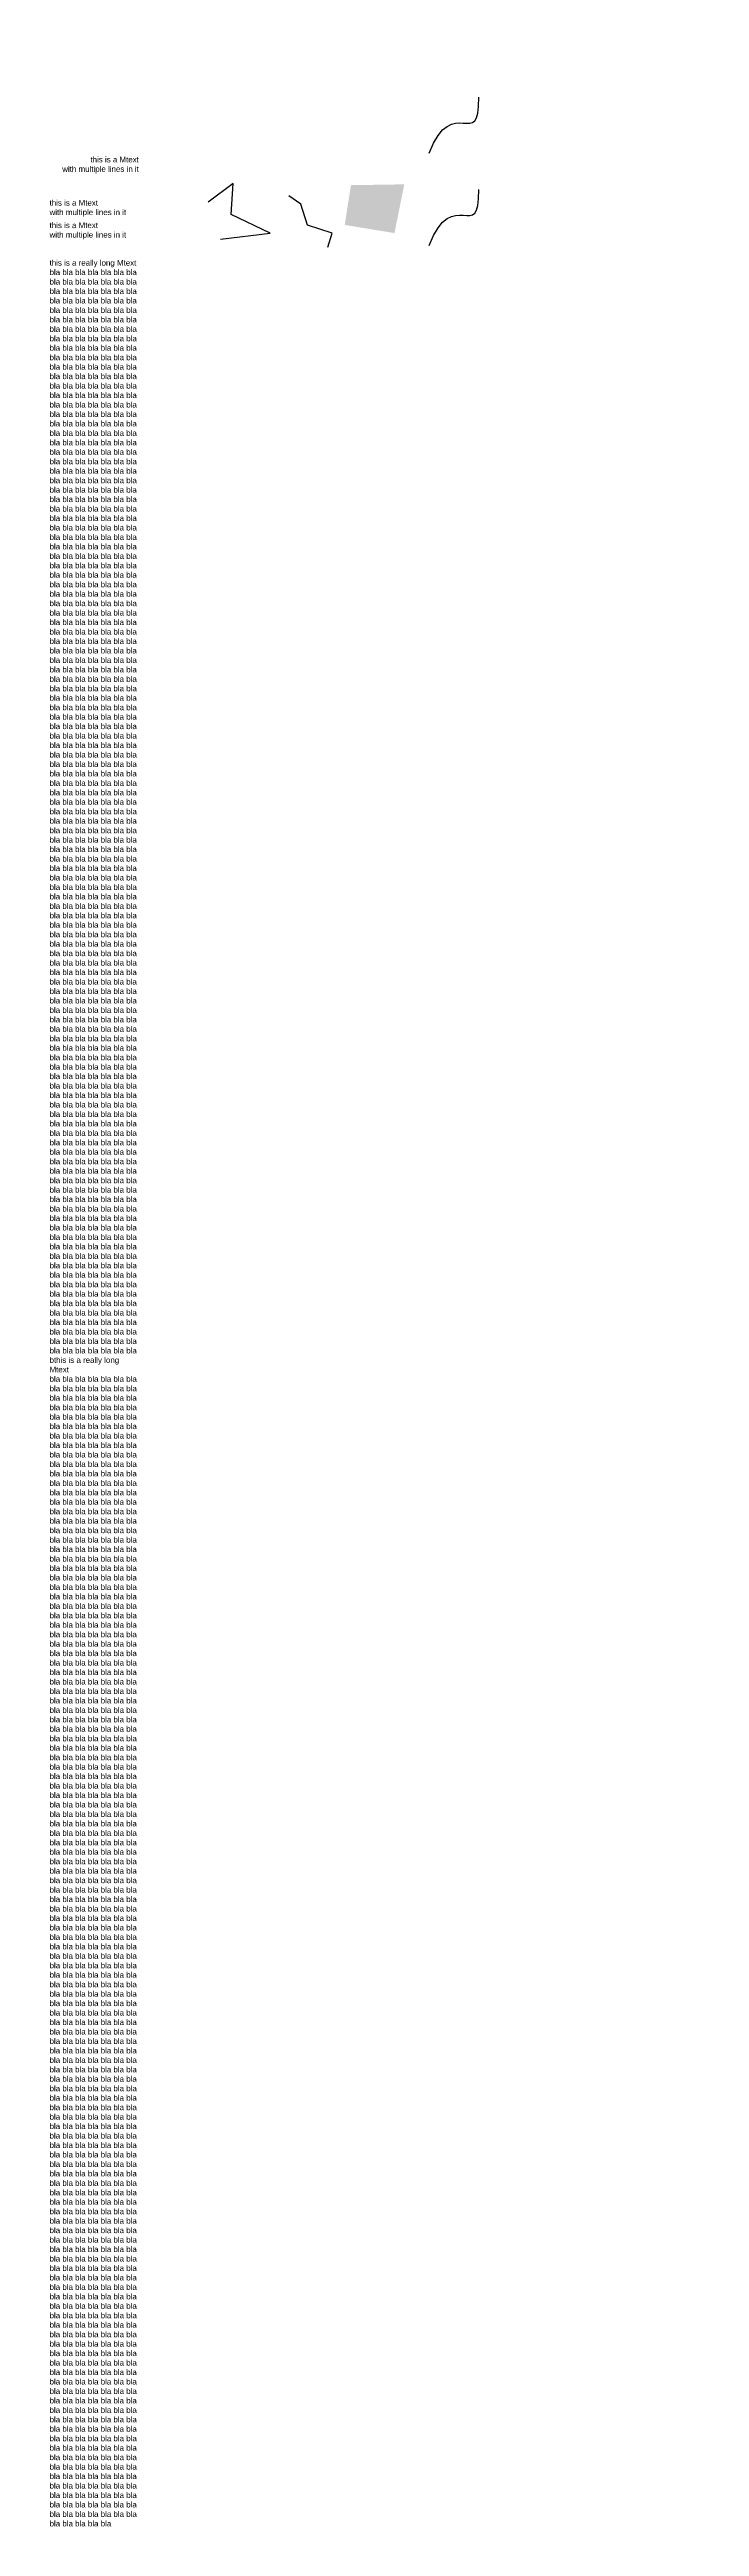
# Model space of a CAD drawing. Header units: inches. Extents: x 0 to 1028, y -401 to 111.
# Drawn here: x 183.6 to 298.1, y -400.8 to 35.7 of the extents above; entities that cross this region are included whole.
import ezdxf

# ---------------------------------------------------------------- set-up
doc = ezdxf.new("R2010")
doc.units = ezdxf.units.IN
doc.styles.get("Standard").update_dxf_attribs({"font": 'arial.ttf'})

msp = doc.modelspace()

# ---------------------------------------------------------------- linework, layer by layer
msp.add_lwpolyline([(213.692, 2.253), (222.458, 3.349), (215.604, 6.636), (215.945, 12.076), (211.562, 8.827)])
msp.add_polyline3d([(232.602, 0.893, 0), (233.415, 3.349, 5.479), (229.032, 4.736, 0), (227.879, 8.434, 5.479), (225.745, 9.923, 0)])
for points in [[(250.459, 17.426), (254.714, 28.255), (259.388, 17.503), (259.225, 27.288)], [(250.459, 1.157), (254.714, 11.986), (259.388, 1.234), (259.225, 11.019)]]:
    msp.add_open_spline(points, degree=3)
msp.add_solid([(235.606, 4.786), (244.372, 3.349), (236.702, 11.792), (246.096, 11.937)])

# ---------------------------------------------------------------- texts
at = {"char_height": 1, "width": 15.74141}
for s, insert, attachment_point in [('this is a Mtext\\Pwith multiple lines in it', (199.33, 15.326), 6), ('this is a Mtext\\Pwith multiple lines in it', (183.589, 9.188), 1), ('this is a Mtext\\Pwith multiple lines in it', (183.589, 5.226), 1), ('this is a really long Mtext\\Pbla bla bla bla bla bla bla bla bla bla bla bla bla bla bla bla bla bla bla bla bla bla bla bla bla bla bla bla bla bla bla bla bla bla bla bla bla bla bla bla bla bla bla bla bla bla bla bla bla bla bla bla bla bla bla bla bla bla bla bla bla bla bla bla bla bla bla bla bla bla bla bla bla bla bla bla bla bla bla bla bla bla bla bla bla bla bla bla bla bla bla bla bla bla bla bla bla bla bla bla bla bla bla bla bla bla bla bla bla bla bla bla bla bla bla bla bla bla bla bla bla bla bla bla bla bla bla bla bla bla bla bla bla bla bla bla bla bla bla bla bla bla bla bla bla bla bla bla bla bla bla bla bla bla bla bla bla bla bla bla bla bla bla bla bla bla bla bla bla bla bla bla bla bla bla bla bla bla bla bla bla bla bla bla bla bla bla bla bla bla bla bla bla bla bla bla bla bla bla bla bla bla bla bla bla bla bla bla bla bla bla bla bla bla bla bla bla bla bla bla bla bla bla bla bla bla bla bla bla bla bla bla bla bla bla bla bla bla bla bla bla bla bla bla bla bla bla bla bla bla bla bla bla bla bla bla bla bla bla bla bla bla bla bla bla bla bla bla bla bla bla bla bla bla bla bla bla bla bla bla bla bla bla bla bla bla bla bla bla bla bla bla bla bla bla bla bla bla bla bla bla bla bla bla bla bla bla bla bla bla bla bla bla bla bla bla bla bla bla bla bla bla bla bla bla bla bla bla bla bla bla bla bla bla bla bla bla bla bla bla bla bla bla bla bla bla bla bla bla bla bla bla bla bla bla bla bla bla bla bla bla bla bla bla bla bla bla bla bla bla bla bla bla bla bla bla bla bla bla bla bla bla bla bla bla bla bla bla bla bla bla bla bla bla bla bla bla bla bla bla bla bla bla bla bla bla bla bla bla bla bla bla bla bla bla bla bla bla bla bla bla bla bla bla bla bla bla bla bla bla bla bla bla bla bla bla bla bla bla bla bla bla bla bla bla bla bla bla bla bla bla bla bla bla bla bla bla bla bla bla bla bla bla bla bla bla bla bla bla bla bla bla bla bla bla bla bla bla bla bla bla bla bla bla bla bla bla bla bla bla bla bla bla bla bla bla bla bla bla bla bla bla bla bla bla bla bla bla bla bla bla bla bla bla bla bla bla bla bla bla bla bla bla bla bla bla bla bla bla bla bla bla bla bla bla bla bla bla bla bla bla bla bla bla bla bla bla bla bla bla bla bla bla bla bla bla bla bla bla bla bla bla bla bla bla bla bla bla bla bla bla bla bla bla bla bla bla bla bla bla bla bla bla bla bla bla bla bla bla bla bla bla bla bla bla bla bla bla bla bla bla bla bla bla bla bla bla bla bla bla bla bla bla bla bla bla bla bla bla bla bla bla bla bla bla bla bla bla bla bla bla bla bla bla bla bla bla bla bla bla bla bla bla bla bla bla bla bla bla bla bla bla bla bla bla bla bla bla bla bla bla bla bla bla bla bla bla bla bla bla bla bla bla bla bla bla bla bla bla bla bla bla bla bla bla bla bla bla bla bla bla bla bla bla bla bla bla bla bla bla bla bla bla bla bla bla bla bla bla bla bla bla bla bla bla bla bla bla bla bla bla bla bla bla bla bla bla bla bla bla bla bla bla bla bla bla bla bla bla bla bla bla bla bla bla bla bla bla bla bla bla bla bla bla bla bla bla bla bla bla bla bla bla bla bla bla bla bla bla bla bla bla bla bla bla bla bla bla bla bla bla bla bla bla bla bla bla bla bla bla bla bla bla bla bla bla bla bla bla bla bla bla bla bla bla bthis is a really long Mtext\\Pbla bla bla bla bla bla bla bla bla bla bla bla bla bla bla bla bla bla bla bla bla bla bla bla bla bla bla bla bla bla bla bla bla bla bla bla bla bla bla bla bla bla bla bla bla bla bla bla bla bla bla bla bla bla bla bla bla bla bla bla bla bla bla bla bla bla bla bla bla bla bla bla bla bla bla bla bla bla bla bla bla bla bla bla bla bla bla bla bla bla bla bla bla bla bla bla bla bla bla bla bla bla bla bla bla bla bla bla bla bla bla bla bla bla bla bla bla bla bla bla bla bla bla bla bla bla bla bla bla bla bla bla bla bla bla bla bla bla bla bla bla bla bla bla bla bla bla bla bla bla bla bla bla bla bla bla bla bla bla bla bla bla bla bla bla bla bla bla bla bla bla bla bla bla bla bla bla bla bla bla bla bla bla bla bla bla bla bla bla bla bla bla bla bla bla bla bla bla bla bla bla bla bla bla bla bla bla bla bla bla bla bla bla bla bla bla bla bla bla bla bla bla bla bla bla bla bla bla bla bla bla bla bla bla bla bla bla bla bla bla bla bla bla bla bla bla bla bla bla bla bla bla bla bla bla bla bla bla bla bla bla bla bla bla bla bla bla bla bla bla bla bla bla bla bla bla bla bla bla bla bla bla bla bla bla bla bla bla bla bla bla bla bla bla bla bla bla bla bla bla bla bla bla bla bla bla bla bla bla bla bla bla bla bla bla bla bla bla bla bla bla bla bla bla bla bla bla bla bla bla bla bla bla bla bla bla bla bla bla bla bla bla bla bla bla bla bla bla bla bla bla bla bla bla bla bla bla bla bla bla bla bla bla bla bla bla bla bla bla bla bla bla bla bla bla bla bla bla bla bla bla bla bla bla bla bla bla bla bla bla bla bla bla bla bla bla bla bla bla bla bla bla bla bla bla bla bla bla bla bla bla bla bla bla bla bla bla bla bla bla bla bla bla bla bla bla bla bla bla bla bla bla bla bla bla bla bla bla bla bla bla bla bla bla bla bla bla bla bla bla bla bla bla bla bla bla bla bla bla bla bla bla bla bla bla bla bla bla bla bla bla bla bla bla bla bla bla bla bla bla bla bla bla bla bla bla bla bla bla bla bla bla bla bla bla bla bla bla bla bla bla bla bla bla bla bla bla bla bla bla bla bla bla bla bla bla bla bla bla bla bla bla bla bla bla bla bla bla bla bla bla bla bla bla bla bla bla bla bla bla bla bla bla bla bla bla bla bla bla bla bla bla bla bla bla bla bla bla bla bla bla bla bla bla bla bla bla bla bla bla bla bla bla bla bla bla bla bla bla bla bla bla bla bla bla bla bla bla bla bla bla bla bla bla bla bla bla bla bla bla bla bla bla bla bla bla bla bla bla bla bla bla bla bla bla bla bla bla bla bla bla bla bla bla bla bla bla bla bla bla bla bla bla bla bla bla bla bla bla bla bla bla bla bla bla bla bla bla bla bla bla bla bla bla bla bla bla bla bla bla bla bla bla bla bla bla bla bla bla bla bla bla bla bla bla bla bla bla bla bla bla bla bla bla bla bla bla bla bla bla bla bla bla bla bla bla bla bla bla bla bla bla bla bla bla bla bla bla bla bla bla bla bla bla bla bla bla bla bla bla bla bla bla bla bla bla bla bla bla bla bla bla bla bla bla bla bla bla bla bla bla bla bla bla bla bla bla bla bla bla bla bla bla bla bla bla bla bla bla bla bla bla bla bla bla bla bla bla bla bla bla bla bla bla bla bla bla bla bla bla bla bla bla bla bla bla bla bla bla bla bla bla bla bla bla bla bla bla bla bla bla bla bla bla bla bla bla bla bla bla bla bla bla bla bla bla bla bla bla bla bla bla bla bla bla bla bla bla bla bla bla bla bla bla bla bla bla bla bla bla bla bla bla bla bla bla bla bla bla bla bla bla', (183.589, -1.386), 1)]:
    msp.add_mtext(s, dxfattribs=dict(at, insert=insert, attachment_point=attachment_point))

# ---------------------------------------------------------------- wipeouts: each hides what was drawn before it
msp.add_wipeout([(271.921, 3.988), (298.113, 4.24), (295.721, 26.511), (272.677, 35.696)])

doc.saveas('drawing.dxf')
